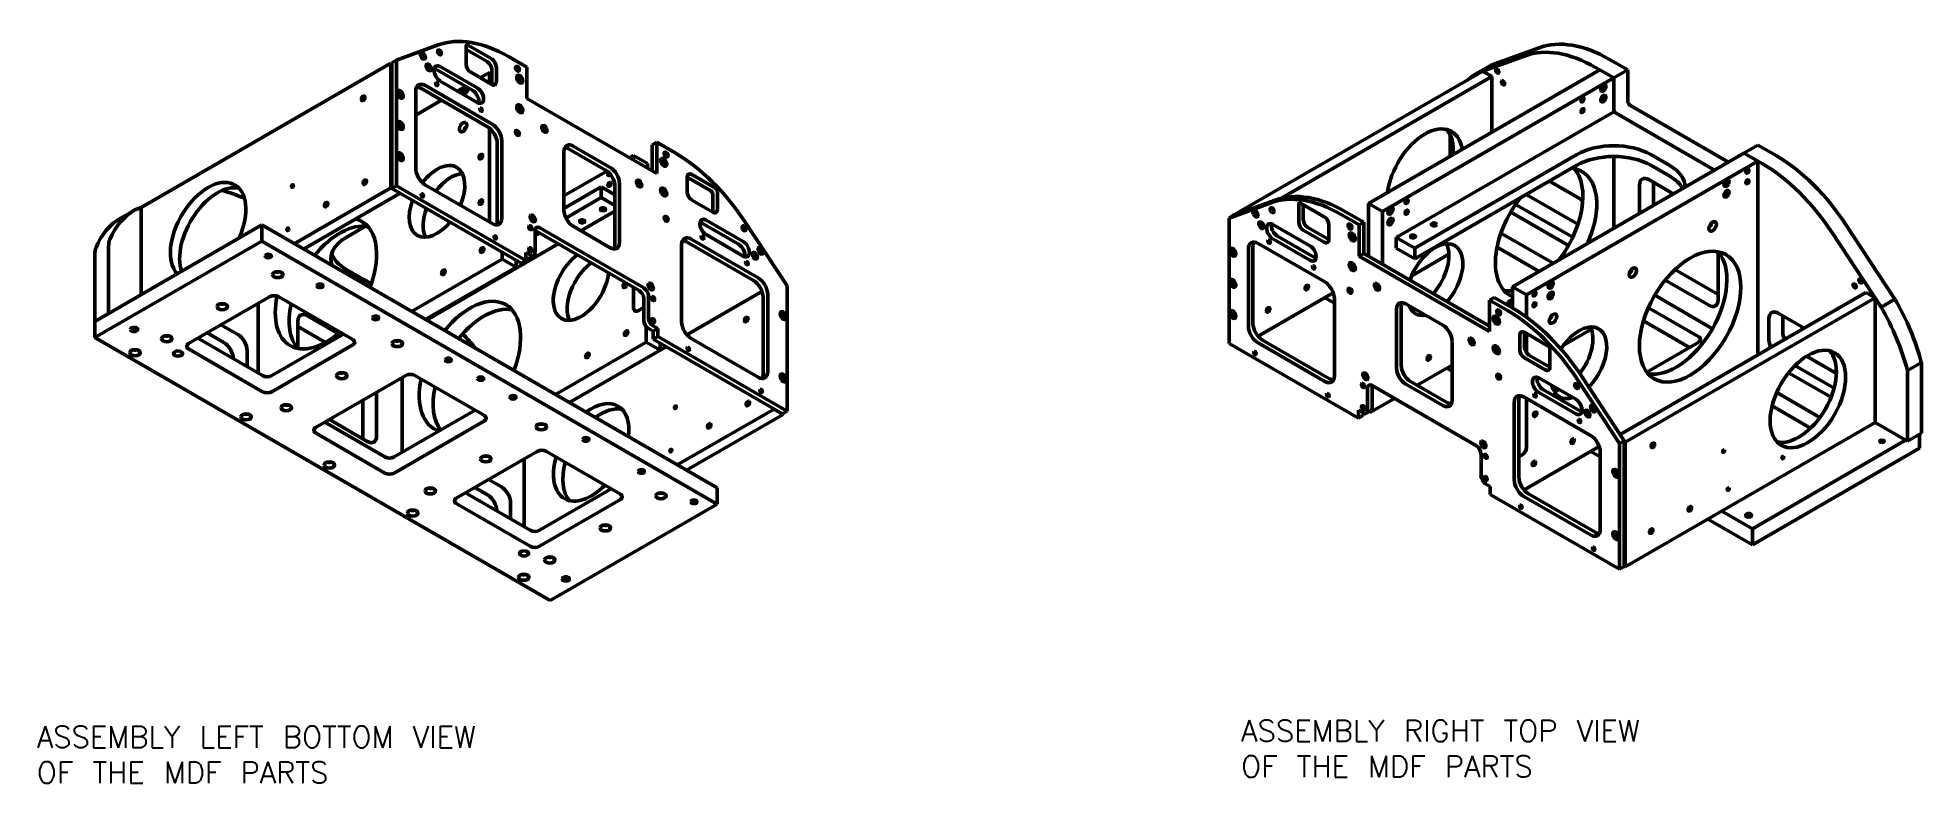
# Model space of a CAD drawing. Header units: inches. Extents: x 315 to 1225, y 29 to 674.
# Drawn here: x 589.8 to 678, y 133.4 to 168.3 of the extents above; entities that cross this region are included whole.
import ezdxf

# ---------------------------------------------------------------- set-up
doc = ezdxf.new("R2010")
doc.units = ezdxf.units.IN
doc.header["$LTSCALE"] = 0.03937
doc.header["$MEASUREMENT"] = 0
doc.layers.add('Visible', color=7, linetype='Continuous', lineweight=50)
doc.styles.get("Standard").update_dxf_attribs({"font": 'txt.shx'})

msp = doc.modelspace()

# ---------------------------------------------------------------- texts
at = {"char_height": 1, "attachment_point": 1}
for s, insert in [('\\A1;ASSEMBLY LEFT BOTTOM VIEW\\POF THE MDF PARTS', (589.78, 136.077)), ('\\A1;ASSEMBLY RIGHT TOP VIEW\\POF THE MDF PARTS', (646.134, 136.369))]:
    msp.add_mtext_dynamic_manual_height_columns(s, width=25.90406, gutter_width=0, heights=[3.835], dxfattribs=dict(at, insert=insert))

# ---------------------------------------------------------------- linework, layer by layer
at = {"layer": 'Visible', "extrusion": (-1e-16, 0.816497, -0.57735)}
for p, q in [((606.611, 167.236), (608.565, 167.949)), ((609.871, 167.043), (609.871, 167.885)), ((609.871, 167.735), (610.853, 167.169)), ((609.958, 167.935), (611.069, 167.294)), ((594.66, 160.344), (606.354, 167.095)), ((606.354, 161.264), (606.354, 167.095)), ((606.354, 167.095), (606.395, 167.072)), ((606.611, 167.236), (606.395, 167.111)), ((606.395, 161.241), (606.395, 167.111)), ((606.611, 161.366), (606.611, 167.236)), ((608.447, 166.812), (610.179, 165.812)), ((608.663, 166.937), (610.396, 165.937)), ((611.069, 166.101), (610.088, 166.668)), ((610.536, 166.409), (610.973, 166.661)), ((610.973, 166.661), (610.973, 166.156)), ((611.069, 166.606), (610.973, 166.661)), ((611.069, 166.794), (611.069, 166.101)), ((611.286, 166.919), (611.286, 166.226)), ((611.852, 167.404), (612.706, 166.912)), ((612.706, 166.912), (612.706, 165.449)), ((607.516, 162.179), (607.516, 165.785)), ((607.751, 165.921), (610.874, 164.118)), ((607.968, 166.046), (611.091, 164.243)), ((610.396, 165.257), (608.663, 166.257)), ((609.468, 165.793), (609.841, 166.008)), ((607.516, 164.665), (608.721, 165.361)), ((612.706, 165.449), (618.794, 161.933)), ((610.973, 164.048), (610.973, 159.66)), ((611.327, 163.334), (611.327, 159.728)), ((611.543, 163.459), (611.543, 159.853)), ((614.667, 163.091), (616.4, 162.091)), ((614.884, 163.216), (616.616, 162.216)), ((618.794, 163.396), (618.578, 163.271)), ((618.578, 163.271), (618.578, 162.059)), ((618.794, 163.396), (619.648, 162.903)), ((618.794, 161.933), (618.794, 163.396)), ((614.451, 160.215), (614.451, 162.966)), ((617.527, 162.665), (617.711, 162.771)), ((617.711, 162.559), (617.711, 162.771)), ((617.711, 162.771), (618.361, 162.396)), ((618.361, 162.396), (618.361, 162.184)), ((606.395, 161.241), (606.611, 161.366)), ((612.664, 157.871), (606.611, 161.366)), ((611.091, 159.592), (607.968, 161.395)), ((614.451, 160.889), (616.462, 162.05)), ((616.196, 161.308), (614.451, 160.301)), ((616.833, 160.941), (616.196, 161.308)), ((616.196, 160.808), (616.196, 161.308)), ((616.833, 161.341), (616.833, 158.59)), ((617.049, 161.466), (617.049, 158.715)), ((620.214, 161.071), (620.214, 161.764)), ((620.214, 161.764), (621.325, 161.122)), ((620.431, 161.889), (621.542, 161.247)), ((601.828, 158.651), (606.354, 161.264)), ((602.261, 158.401), (606.787, 161.014)), ((606.787, 161.014), (606.354, 161.264)), ((612.448, 157.746), (606.395, 161.241)), ((614.543, 159.854), (616.196, 160.808)), ((616.196, 160.808), (616.833, 160.44)), ((621.412, 160.13), (620.431, 160.696)), ((621.412, 160.972), (621.412, 160.13)), ((621.629, 161.097), (621.629, 160.255)), ((593.696, 159.848), (594.346, 160.223)), ((594.411, 160.253), (594.66, 160.344)), ((594.66, 156.266), (594.66, 160.344)), ((615.243, 159.258), (616.833, 160.176)), ((620.888, 159.63), (622.62, 158.629)), ((621.104, 159.755), (622.837, 158.754)), ((622.935, 159.653), (624.888, 156.683)), ((600.31, 159.528), (592.492, 155.014)), ((600.31, 158.778), (592.492, 154.264)), ((621.618, 147.225), (600.31, 159.528)), ((600.31, 158.778), (600.31, 159.528)), ((621.618, 146.475), (600.31, 158.778)), ((605.16, 159.467), (604.26, 158.947)), ((613.097, 159.271), (613.097, 158.241)), ((613.097, 159.271), (617.97, 156.458)), ((613.097, 159.019), (613.315, 159.145)), ((618.186, 156.583), (613.314, 159.396)), ((616.616, 158.465), (614.884, 159.465)), ((620.192, 158.738), (623.315, 156.935)), ((620.409, 158.863), (623.532, 157.06)), ((622.837, 158.074), (621.104, 159.075)), ((592.492, 155.014), (592.492, 158.147)), ((593.142, 155.389), (593.142, 158.522)), ((607.314, 155.484), (611.558, 157.935)), ((608.01, 155.082), (614.182, 158.645)), ((611.558, 157.935), (611.558, 158.26)), ((612.208, 157.56), (611.558, 157.935)), ((612.208, 157.885), (612.208, 157.56)), ((612.664, 157.871), (612.448, 157.746)), ((612.664, 158.241), (612.664, 157.871)), ((612.881, 158.116), (612.664, 158.241)), ((612.817, 157.976), (613.034, 158.101)), ((619.956, 154.996), (619.956, 158.602)), ((605.151, 156.932), (604.26, 157.447)), ((607.963, 155.109), (612.208, 157.56)), ((596.883, 153.98), (600.673, 156.168)), ((601.106, 156.168), (604.571, 154.167)), ((617.711, 155.642), (617.711, 156.607)), ((618.186, 156.083), (618.186, 155.053)), ((618.403, 155.178), (618.403, 156.208)), ((620.201, 154.391), (623.717, 156.421)), ((623.768, 156.152), (623.768, 152.545)), ((623.984, 156.277), (623.984, 152.67)), ((624.888, 150.813), (624.888, 156.683)), ((592.492, 155.014), (593.142, 155.389)), ((600.146, 152.596), (600.146, 155.863)), ((602.432, 155.277), (603.869, 154.447)), ((618.186, 155.666), (617.928, 155.517)), ((592.492, 154.264), (592.492, 155.014)), ((592.492, 154.264), (613.801, 141.962)), ((597.749, 154.48), (598.54, 154.023)), ((598.399, 154.855), (599.189, 154.398)), ((604.138, 154.417), (600.781, 152.479)), ((601.999, 153.75), (601.999, 155.027)), ((601.999, 154.777), (603.286, 154.034)), ((618.296, 154.772), (618.296, 154.044)), ((618.619, 154.553), (618.403, 154.678)), ((618.836, 154.678), (618.619, 154.803)), ((618.836, 154.678), (618.619, 154.553)), ((618.619, 154.553), (618.619, 154.183)), ((618.619, 154.183), (618.836, 154.308)), ((618.836, 154.308), (618.836, 154.678)), ((624.888, 150.813), (618.836, 154.308)), ((600.348, 151.729), (596.883, 153.73)), ((597.316, 154.23), (600.348, 152.479)), ((599.622, 153.648), (599.622, 152.898)), ((604.571, 153.917), (600.781, 151.729)), ((614.052, 151.594), (618.296, 154.044)), ((614.701, 151.219), (618.946, 153.669)), ((614.704, 151.217), (619.23, 153.83)), ((618.296, 154.044), (618.946, 153.669)), ((624.672, 150.688), (618.619, 154.183)), ((618.946, 153.669), (618.946, 153.994)), ((623.532, 152.409), (620.409, 154.212)), ((602.822, 150.051), (607.045, 152.489)), ((605.68, 151.701), (605.68, 149.651)), ((606.884, 152.396), (606.884, 148.895)), ((607.478, 152.489), (610.726, 150.613)), ((605.031, 151.326), (605.031, 149.526)), ((610.293, 150.863), (606.503, 148.675)), ((619.754, 148.302), (624.28, 150.915)), ((624.713, 150.665), (624.28, 150.915)), ((624.672, 150.688), (624.888, 150.813)), ((606.07, 148.675), (603.255, 150.301)), ((605.247, 149.401), (603.471, 150.426)), ((610.726, 150.363), (606.503, 147.925)), ((620.187, 148.052), (624.713, 150.665)), ((624.713, 150.712), (624.713, 150.665)), ((606.07, 147.925), (602.822, 149.801)), ((609.41, 146.747), (613.2, 148.935)), ((612.586, 145.414), (612.586, 148.581)), ((613.633, 148.935), (617.098, 146.935)), ((610.276, 147.247), (610.872, 146.903)), ((610.926, 147.622), (611.522, 147.278)), ((621.618, 146.475), (621.618, 147.225)), ((612.875, 144.497), (609.41, 146.497)), ((609.843, 146.997), (612.875, 145.247)), ((611.955, 146.528), (611.955, 145.778)), ((613.308, 145.247), (616.665, 147.185)), ((617.098, 146.685), (613.308, 144.497)), ((613.801, 141.962), (621.618, 146.475))]:
    msp.add_line(p, q, dxfattribs=at)
at = {"layer": 'Visible', "extrusion": (1e-16, 0.816497, 0.57735)}
for p, q in [((657.841, 167), (660.085, 167.82)), ((657.441, 166.716), (645.747, 159.964)), ((662.926, 166.782), (652.099, 160.531)), ((657.776, 166.97), (657.127, 166.594)), ((657.191, 166.625), (659.436, 167.445)), ((657.441, 166.716), (657.874, 166.466)), ((662.722, 166.9), (663.576, 166.407)), ((662.926, 166.782), (663.576, 166.407)), ((663.372, 167.275), (664.226, 166.782)), ((664.226, 166.782), (663.576, 166.407)), ((664.226, 166.782), (664.226, 165.319)), ((657.874, 166.466), (648.023, 160.778)), ((663.576, 166.407), (652.748, 160.155)), ((657.874, 166.466), (657.874, 163.865)), ((663.576, 166.407), (663.576, 164.819)), ((663.576, 166.407), (663.576, 164.944)), ((664.334, 165.132), (668.939, 162.473)), ((663.576, 164.819), (653.398, 158.943)), ((663.576, 164.819), (668.29, 162.098)), ((663.684, 164.756), (668.29, 162.098)), ((655.923, 162.738), (655.923, 163.733)), ((670.314, 163.267), (669.665, 162.892)), ((670.314, 163.267), (671.168, 162.774)), ((661.844, 162.819), (654.264, 158.443)), ((654.264, 157.943), (661.844, 162.318)), ((669.665, 162.892), (658.837, 156.64)), ((670.314, 162.516), (659.487, 156.265)), ((663.576, 162.733), (663.576, 159.376)), ((666.2, 162.304), (665.308, 162.819)), ((665.308, 162.318), (666.2, 161.804)), ((669.665, 162.892), (670.518, 162.399)), ((670.314, 162.516), (669.665, 162.892)), ((670.314, 153.452), (670.314, 162.516)), ((660.566, 161.581), (661.97, 160.77)), ((664.78, 160.071), (664.78, 161.398)), ((665.213, 161.649), (666.362, 160.985)), ((665.429, 160.446), (665.429, 161.524)), ((645.572, 159.854), (647.525, 160.568)), ((645.788, 159.979), (647.742, 160.693)), ((648.831, 159.661), (648.831, 160.504)), ((648.918, 160.554), (650.029, 159.913)), ((649.048, 159.786), (649.048, 160.479)), ((652.099, 160.531), (652.099, 158.068)), ((652.748, 160.155), (652.099, 160.531)), ((661.655, 158.952), (658.984, 160.493)), ((661.9, 159.56), (659.588, 160.895)), ((645.572, 159.854), (645.788, 159.979)), ((645.572, 153.984), (645.572, 159.854)), ((645.747, 159.956), (645.747, 159.964)), ((645.747, 159.964), (645.754, 159.96)), ((647.623, 159.556), (649.356, 158.556)), ((650.812, 160.023), (651.666, 159.53)), ((651.029, 160.148), (651.882, 159.655)), ((651.666, 159.53), (651.882, 159.655)), ((651.882, 158.193), (651.882, 159.655)), ((652.748, 157.692), (652.748, 160.155)), ((661.455, 158.567), (658.751, 160.128)), ((646.928, 158.665), (650.051, 156.862)), ((649.356, 157.876), (647.623, 158.876)), ((649.572, 158.001), (647.84, 159.001)), ((650.029, 158.72), (649.048, 159.286)), ((650.246, 158.845), (649.264, 159.411)), ((650.246, 159.537), (650.246, 158.845)), ((651.666, 159.53), (651.666, 158.068)), ((653.398, 158.443), (653.398, 158.943)), ((654.264, 158.443), (653.398, 158.943)), ((658.293, 159.142), (660.732, 157.734)), ((673.805, 159.148), (676.084, 155.685)), ((674.455, 159.524), (676.733, 156.06)), ((646.476, 154.798), (646.476, 158.404)), ((646.692, 154.923), (646.692, 158.529)), ((651.666, 158.068), (651.882, 158.193)), ((651.666, 158.068), (657.754, 154.552)), ((657.754, 154.802), (651.882, 158.193)), ((653.398, 158.443), (654.264, 157.943)), ((655.86, 158.155), (654.119, 157.15)), ((654.264, 157.943), (654.264, 158.443)), ((660.082, 157.359), (658.115, 158.495)), ((668.461, 158.275), (668.461, 156.022)), ((668.028, 155.772), (665.985, 156.952)), ((668.461, 156.272), (666.438, 157.44)), ((650.452, 156.35), (646.935, 154.319)), ((650.503, 155.863), (650.056, 156.121)), ((650.503, 156.078), (650.503, 152.472)), ((657.754, 156.015), (657.971, 156.14)), ((657.971, 156.14), (658.824, 155.647)), ((658.62, 155.928), (658.837, 156.053)), ((658.837, 155.64), (658.837, 156.64)), ((658.837, 156.64), (659.487, 156.265)), ((659.487, 156.265), (659.487, 155.216)), ((675.367, 156.366), (663.868, 149.727)), ((675.8, 156.116), (664.106, 149.365)), ((668.193, 154.677), (665.49, 156.238)), ((675.367, 156.366), (675.8, 156.116)), ((675.8, 156.116), (675.8, 150.285)), ((676.733, 156.06), (676.084, 155.685)), ((653.411, 152.834), (653.411, 155.585)), ((653.627, 152.959), (653.627, 155.71)), ((653.844, 155.835), (655.576, 154.835)), ((657.754, 156.015), (658.608, 155.522)), ((657.754, 154.552), (657.754, 156.015)), ((658.837, 155.803), (658.62, 155.928)), ((658.62, 155.765), (658.62, 155.928)), ((667.552, 154.297), (665.193, 155.659)), ((670.837, 154.15), (670.837, 155.15)), ((671.271, 155.4), (672.482, 154.701)), ((671.487, 154.525), (671.487, 155.275)), ((659.174, 153.69), (659.174, 154.383)), ((659.391, 154.508), (660.502, 153.866)), ((659.391, 153.815), (659.391, 154.508)), ((659.487, 154.452), (659.487, 153.552)), ((662.53, 154.648), (661.212, 153.888)), ((667.118, 153.797), (664.963, 155.041)), ((651.624, 150.49), (645.572, 153.984)), ((650.051, 152.211), (646.928, 154.014)), ((650.268, 152.336), (647.145, 154.139)), ((656.009, 154.084), (656.009, 151.334)), ((660.589, 152.873), (659.607, 153.44)), ((660.589, 153.716), (660.589, 152.873)), ((670.314, 153.452), (663.866, 149.729)), ((665.122, 152.644), (667.552, 154.047)), ((670.317, 153.451), (670.314, 153.452)), ((673.993, 152.579), (672.592, 153.387)), ((652.025, 152.519), (651.982, 152.544)), ((656.009, 152.974), (654.373, 152.029)), ((656.009, 152.684), (655.759, 152.829)), ((660.372, 152.748), (659.391, 153.315)), ((673.745, 151.471), (671.756, 152.619)), ((673.885, 151.891), (672.05, 152.95)), ((677.968, 153.097), (677.318, 152.722)), ((677.318, 152.722), (677.318, 149.408)), ((677.968, 153.097), (677.968, 149.784)), ((652.057, 151.89), (652.057, 150.86)), ((657.146, 149.202), (652.274, 152.015)), ((652.274, 150.985), (652.274, 152.015)), ((655.576, 151.084), (653.844, 152.084)), ((655.793, 151.209), (654.06, 152.209)), ((660.064, 152.373), (661.797, 151.373)), ((661.797, 150.693), (660.064, 151.693)), ((662.013, 150.818), (660.281, 151.818)), ((661.895, 152.272), (663.848, 149.302)), ((662.111, 152.397), (664.065, 149.427)), ((671.199, 151.691), (673.22, 150.524)), ((651.624, 150.86), (651.624, 150.49)), ((651.841, 150.735), (651.624, 150.86)), ((651.841, 150.615), (651.841, 150.735)), ((652.21, 150.845), (651.994, 150.72)), ((652.164, 150.754), (652.108, 150.786)), ((653.312, 151.416), (652.164, 150.754)), ((652.164, 150.818), (652.164, 150.754)), ((658.917, 147.615), (658.917, 151.221)), ((659.133, 147.74), (659.133, 151.346)), ((659.369, 151.482), (662.492, 149.679)), ((659.487, 151.414), (659.487, 149.136)), ((672.786, 150.025), (670.984, 151.065)), ((651.624, 150.49), (651.841, 150.615)), ((675.8, 150.285), (664.106, 143.534)), ((677.318, 149.408), (675.8, 150.285)), ((662.893, 149.167), (659.376, 147.137)), ((663.848, 149.302), (664.065, 149.427)), ((663.848, 143.432), (663.848, 149.302)), ((664.065, 143.557), (664.065, 149.427)), ((664.065, 149.388), (664.106, 149.365)), ((664.106, 149.365), (664.106, 143.534)), ((677.231, 149.458), (670.063, 145.32)), ((677.881, 149.083), (670.063, 144.57)), ((677.968, 149.784), (677.318, 149.408)), ((677.881, 149.083), (677.881, 149.734)), ((657.363, 147.797), (657.363, 148.827)), ((659.27, 148.761), (659.133, 148.682)), ((662.944, 148.68), (662.497, 148.939)), ((662.944, 148.895), (662.944, 145.289)), ((657.796, 147.297), (657.579, 147.422)), ((657.796, 146.927), (657.796, 147.297)), ((663.848, 143.432), (657.796, 146.927)), ((662.492, 145.028), (659.369, 146.831)), ((662.709, 145.153), (659.585, 146.956)), ((670.063, 144.57), (667.982, 145.771)), ((670.063, 145.32), (668.632, 146.147)), ((670.063, 144.57), (670.063, 145.32)), ((664.065, 143.557), (663.848, 143.432)), ((664.106, 143.534), (664.065, 143.557))]:
    msp.add_line(p, q, dxfattribs=at)
at = {"layer": 'Visible'}
for centre, major_axis, start_param, end_param in [((607.846, 167.445), (-0.085, 0.148), 1.570796326794769, 7.853981633974355), ((607.807, 167.422), (-0.0519, 0.0899), 2.320938, 7.10384), ((608.625, 167.601), (-0.064, 0.111), 1.570796326793991, 7.853981633973576), ((608.12, 166.899), (-0.085, 0.148), 1.570796326795594, 7.853981633975179), ((608.081, 166.876), (-0.0519, 0.0899), 2.320938, 7.10384), ((612.272, 166.837), (-0.064, 0.111), 1.570796326794813, 7.853981633974398), ((606.787, 165.638), (-0.102, 0.176), 1.570796326794634, 7.853981633974221), ((606.737, 165.609), (-0.059, 0.103), 2.338371, 7.086407), ((609.836, 165.818), (0.085, 0.148), 0.220644, 6.062541), ((609.891, 165.786), (0.0519, 0.0899), -0.291859, 3.433451), ((612.381, 166.349), (-0.102, 0.176), 1.570796326794728, 7.853981633974314), ((612.33, 166.32), (-0.059, 0.103), 2.338371, 7.086407), ((663.034, 165.969), (0.0519, 0.0899), 2.849734, 6.575044), ((612.381, 164.963), (-0.102, 0.176), 1.57079632679415, 7.853981633973736), ((612.33, 164.933), (-0.059, 0.103), 2.338371, 7.086407), ((663.034, 165.469), (0.0519, 0.0899), 2.849734, 6.575044), ((606.787, 164.18), (-0.102, 0.176), 1.570796326795051, 7.853981633974638), ((606.737, 164.151), (-0.059, 0.103), 2.338371, 7.086407), ((609.847, 164.036), (0.0383, 0.0663), 0.07077, 3.070823), ((612.272, 163.833), (-0.064, 0.111), 1.570796326794091, 7.853981633973677), ((606.787, 162.722), (-0.102, 0.176), 1.570796326795575, 7.853981633975161), ((606.737, 162.693), (-0.059, 0.103), 2.338371, 7.086407), ((608.51, 160.631), (0.919, 1.591), -1.356437, 1.343019), ((619.119, 162.459), (-0.102, 0.176), 1.570796326794958, 7.853981633974544), ((619.069, 162.43), (-0.059, 0.103), 2.338371, 7.086407), ((619.228, 162.821), (-0.064, 0.111), 1.570796326795429, 7.853981633975015), ((663.576, 161.318), (-2.45, 0), 3.926991, 5.497787), ((597.8, 159.241), (1.249, 2.164), -1.391712, 2.962509), ((598.233, 158.991), (1.249, 2.164), 0.174194, 2.68693), ((609.16, 160.256), (0.919, 1.591), 0.361367, 1.356437), ((616.575, 161.927), (0.0519, 0.0899), 1.271141, 4.638748), ((664.467, 160.804), (2.45, 0), 0.311622, 0.785398), ((608.51, 160.631), (0.919, 1.591), 1.863086, 4.420099), ((619.119, 161.072), (-0.102, 0.176), 1.570796326794665, 7.85398163397425), ((619.069, 161.043), (-0.059, 0.103), 2.338371, 7.086407), ((603.962, 156.412), (1.677, 2.904), 0.194961, 1.307859), ((603.313, 156.788), (1.677, 2.904), -1.307859, 0.160703), ((609.16, 160.256), (0.919, 1.591), 1.863086, 2.780226), ((619.228, 159.818), (-0.064, 0.111), 1.570796326795274, 7.85398163397486), ((646.806, 160.064), (-0.085, 0.148), 1.570796326795075, 7.853981633974662), ((646.846, 160.087), (-0.0519, 0.0899), -0.820654, 3.962247), ((647.08, 159.518), (-0.085, 0.148), 1.570796326794324, 7.85398163397391), ((647.12, 159.541), (-0.0519, 0.0899), -0.820654, 3.962247), ((647.585, 160.219), (-0.064, 0.111), 1.57079632679516, 7.853981633974747), ((651.232, 159.456), (-0.064, 0.111), 1.570796326792064, 7.853981633971651), ((653.073, 160.218), (0.0519, 0.0899), 2.849734, 6.575044), ((653.073, 159.718), (0.0519, 0.0899), 2.849734, 6.575044), ((622.874, 159.374), (-0.064, 0.111), 1.57079632679432, 7.853981633973906), ((651.341, 158.968), (-0.102, 0.176), 1.570796326796644, 7.85398163397623), ((651.391, 158.997), (-0.059, 0.103), -0.803222, 3.944814), ((600.613, 158.077), (0.144, 0), 3.141593, 9.424778), ((605.993, 158.447), (2.45, 0), 3.319303, 3.926991), ((615.248, 156.741), (0.919, 1.591), 0.917858, 5.365327), ((623.379, 158.089), (-0.085, 0.148), 1.570796326795202, 7.853981633974789), ((623.34, 158.066), (-0.0519, 0.0899), 2.320938, 7.10384), ((623.653, 158.319), (-0.085, 0.148), 1.57079632679589, 7.853981633975477), ((623.614, 158.296), (-0.0519, 0.0899), 2.320938, 7.10384), ((645.747, 158.257), (-0.102, 0.176), 1.570796326795875, 7.85398163397546), ((645.797, 158.286), (-0.059, 0.103), -0.803222, 3.944814), ((651.341, 157.581), (-0.102, 0.176), 1.570796326794178, 7.853981633973764), ((601.059, 157.207), (0.245, 0), 3.141593, 9.424778), ((601.059, 157.365), (0.0766, 0), 3.663724, 5.761054), ((606.884, 157.933), (-2.45, 0), 0.785398, 0.938105), ((615.898, 156.365), (0.919, 1.591), 0.917858, 2.780226), ((645.747, 156.799), (-0.102, 0.176), 1.570796326794936, 7.853981633974522), ((645.797, 156.828), (-0.059, 0.103), -0.803222, 3.944814), ((651.391, 157.61), (-0.059, 0.103), -0.803222, 3.944814), ((600.889, 156.043), (-0.306, 0), 3.926991, 5.497787), ((603.313, 156.788), (1.677, 2.904), 2.085601, 4.201259), ((603.033, 156.68), (0.144, 0), 3.141593, 9.424778), ((610.051, 152.897), (1.677, 2.904), -1.307859, 1.307859), ((651.232, 156.452), (-0.064, 0.111), 1.570796326796469, 7.853981633976056), ((598.46, 155.707), (0.245, 0), 3.141593, 9.424778), ((598.46, 155.865), (-0.0766, 0), 0.522131, 2.619462), ((603.962, 156.412), (1.677, 2.904), 2.081926, 2.946632), ((610.701, 152.522), (1.677, 2.904), 0.194961, 1.307859), ((617.928, 155.767), (0.153, 0.265), 2.356194, 3.926991), ((624.713, 155.288), (-0.102, 0.176), 1.570796326794335, 7.853981633973922), ((624.663, 155.259), (-0.059, 0.103), 2.338371, 7.086407), ((645.747, 155.341), (-0.102, 0.176), 1.570796326794268, 7.853981633973852), ((645.797, 155.37), (-0.059, 0.103), -0.803222, 3.944814), ((658.079, 155.077), (-0.102, 0.176), 1.570796326794951, 7.853981633974537), ((658.129, 155.106), (-0.059, 0.103), -0.803222, 3.944814), ((658.188, 155.44), (-0.064, 0.111), 1.570796326793086, 7.853981633972672), ((594.333, 154.639), (0.171, 0), 3.141593, 9.424778), ((594.333, 154.702), (-0.104, 0), -0.291859, 3.433451), ((595.862, 154.207), (0.245, 0), 3.141593, 9.424778), ((595.862, 154.365), (0.0766, 0), 3.663724, 5.761054), ((594.376, 153.552), (0.245, 0), 3.141593, 9.424778), ((594.376, 153.71), (-0.0766, 0), 0.522131, 2.619462), ((597.1, 153.855), (0.306, 0), 2.356194, 3.926991), ((604.354, 154.042), (0.306, 0), -0.785398, 0.785398), ((606.653, 153.978), (0.245, 0), 3.141593, 9.424778), ((606.653, 154.136), (0.0766, 0), 3.663724, 5.761054), ((658.079, 153.691), (-0.102, 0.176), 1.570796326793115, 7.853981633972701), ((658.129, 153.72), (-0.059, 0.103), -0.803222, 3.944814), ((604.054, 152.477), (0.245, 0), 3.141593, 9.424778), ((604.054, 152.635), (-0.0766, 0), 0.522131, 2.619462), ((607.261, 152.364), (0.306, 0), 0.785398, 2.356194), ((609.037, 153.214), (0.144, 0), 3.141593, 9.424778), ((624.713, 152.372), (-0.102, 0.176), 1.570796326794335, 7.853981633973922), ((658.188, 152.436), (-0.064, 0.111), 1.570796326793966, 7.853981633973552), ((600.564, 151.854), (0.306, 0), 3.926991, 5.497787), ((610.051, 152.897), (1.677, 2.904), 2.081926, 3.27321), ((610.701, 152.522), (1.677, 2.904), 2.081926, 2.902832), ((610.553, 152.339), (0.144, 0), 3.141593, 9.424778), ((624.663, 152.343), (-0.059, 0.103), 2.338371, 7.086407), ((661.835, 151.993), (-0.064, 0.111), 1.570796326795274, 7.853981633974861), ((601.456, 150.977), (0.245, 0), 3.141593, 9.424778), ((601.456, 151.135), (-0.0766, 0), 0.522131, 2.619462), ((615.726, 148.892), (1.249, 2.164), -0.92552, 0.92552), ((616.159, 148.642), (1.249, 2.164), 0.174194, 0.92552), ((662.34, 150.708), (-0.085, 0.148), 1.570796326794743, 7.85398163397433), ((662.379, 150.731), (-0.0519, 0.0899), -0.820654, 3.962247), ((662.613, 150.937), (-0.085, 0.148), 1.570796326794629, 7.853981633974216), ((662.653, 150.96), (-0.0519, 0.0899), -0.820654, 3.962247), ((599.574, 150.551), (0.245, 0), 3.141593, 9.424778), ((599.574, 150.709), (-0.0766, 0), 0.522131, 2.619462), ((603.038, 149.926), (-0.306, 0), -0.785398, 0.785398), ((610.509, 150.488), (0.306, 0), -0.785398, 0.785398), ((613.391, 150.087), (0.245, 0), 3.141593, 9.424778), ((613.391, 150.245), (-0.0766, 0), 0.522131, 2.619462), ((613.416, 148.81), (0.306, 0), 0.785398, 2.356194), ((659.27, 149.011), (0.153, 0.265), 3.926991, 5.497787), ((603.471, 148.3), (0.245, 0), 3.141593, 9.424778), ((603.471, 148.459), (-0.0766, 0), 0.522131, 2.619462), ((606.287, 148.801), (0.306, 0), 3.926991, 5.497787), ((610.793, 148.587), (0.245, 0), 3.141593, 9.424778), ((610.793, 148.745), (0.0766, 0), 3.663724, 5.761054), ((615.726, 148.892), (1.249, 2.164), 1.98647, 4.296716), ((616.159, 148.642), (1.249, 2.164), 1.98647, 2.967398), ((663.673, 147.907), (-0.102, 0.176), 1.57079632679497, 7.853981633974557), ((606.287, 148.05), (0.306, 0), 3.926991, 5.497787), ((608.194, 147.087), (0.245, 0), 3.141593, 9.424778), ((608.194, 147.245), (-0.0766, 0), 0.522131, 2.619462), ((663.723, 147.936), (-0.059, 0.103), -0.803222, 3.944814), ((609.627, 146.622), (-0.306, 0), -0.785398, 0.785398), ((616.881, 146.81), (0.306, 0), -0.785398, 0.785398), ((618.985, 146.858), (0.245, 0), 3.141593, 9.424778), ((618.985, 147.016), (-0.0766, 0), 0.522131, 2.619462), ((607.369, 146.05), (0.245, 0), 3.141593, 9.424778), ((607.369, 146.208), (-0.0766, 0), 0.522131, 2.619462), ((616.387, 145.357), (0.245, 0), 3.141593, 9.424778), ((616.387, 145.516), (-0.0766, 0), 0.522131, 2.619462), ((669.884, 145.949), (-0.144, 0), 3.141593, 9.424778), ((663.673, 144.991), (-0.102, 0.176), 1.570796326794215, 7.853981633973801), ((663.723, 145.02), (-0.059, 0.103), -0.803222, 3.944814), ((613.092, 144.622), (0.306, 0), 3.926991, 5.497787), ((613.788, 143.857), (0.245, 0), 3.141593, 9.424778), ((613.788, 144.015), (0.0766, 0), 3.663724, 5.761054), ((612.567, 143.049), (0.245, 0), 3.141593, 9.424778), ((612.567, 143.208), (0.0766, 0), 3.663724, 5.761054), ((614.537, 142.974), (0.171, 0), 3.141593, 9.424778), ((614.537, 143.037), (-0.104, 0), -0.291859, 3.433451)]:
    msp.add_ellipse(centre, major_axis=major_axis, ratio=0.57735, start_param=start_param, end_param=end_param, dxfattribs=at)
at = {"layer": 'Visible', "extrusion": (4e-16, 3e-16, -1)}
for centre, start_param, end_param in [((611.852, 161.403), 0.100712, 0.785398), ((619.648, 156.902), 0.785398, 1.470084)]:
    msp.add_ellipse(centre, major_axis=(-3.675, 6.365), ratio=0.57735, start_param=start_param, end_param=end_param, dxfattribs=at)
at = {"layer": 'Visible', "extrusion": (2e-16, 1e-16, -1)}
for centre, major_axis, start_param, end_param in [((609.958, 167.835), (-0.061, 0.106), -0.785398, 0.785398), ((613.318, 163.895), (-0.155, 0.269), 1.239324, 1.902268), ((621.325, 161.022), (-0.061, 0.106), 0.785398, 2.356194), ((621.542, 161.147), (-0.061, 0.106), 0.785398, 2.356194)]:
    msp.add_ellipse(centre, major_axis=major_axis, ratio=0.57735, start_param=start_param, end_param=end_param, dxfattribs=at)
at = {"layer": 'Visible', "extrusion": (-1e-16, -4e-16, -1)}
for centre, major_axis, start_param, end_param in [((662.722, 160.898), (-3.675, 6.365), 0.100712, 0.785398), ((663.372, 161.273), (-3.675, 6.365), 0.100712, 0.785398), ((670.518, 156.397), (-3.675, 6.365), 0.785398, 1.470084), ((671.168, 156.773), (-3.675, 6.365), 0.785398, 1.470084), ((659.759, 159.502), (1.677, 2.904), 0.194961, 1.802859), ((660.409, 159.127), (1.677, 2.904), 3.08091, 4.968196), ((668.203, 159.46), (0.122, 0.212), 1.570796326795716, 7.853981633975303), ((655.212, 156.969), (0.919, 1.591), 4.376727, 8.189643), ((664.467, 157.303), (0.122, 0.212), 1.570796326795168, 7.853981633974753), ((660.732, 155.146), (0.123, 0.212), 1.570796326794285, 7.853981633973871), ((672.66, 151.388), (1.249, 2.164), 1.570796326794924, 7.85398163397451), ((672.227, 151.638), (1.249, 2.164), 0.174194, 2.967398), ((659.369, 150.96), (-0.32, 0.554), -0.785398, 0.785398), ((659.585, 151.085), (-0.32, 0.554), -0.785398, -0.345285), ((667.138, 146.252), (0.059, 0.103), 1.570796326794654, 7.853981633974239), ((665.328, 145.207), (0.059, 0.103), 1.570796326796925, 7.853981633976511)]:
    msp.add_ellipse(centre, major_axis=major_axis, ratio=0.57735, start_param=start_param, end_param=end_param, dxfattribs=at)
at = {"layer": 'Visible', "extrusion": (3e-16, 1e-16, -1)}
for centre, major_axis, start_param, end_param in [((608.663, 166.597), (-0.208, 0.361), 3.926991, 7.068583), ((610.179, 165.472), (-0.208, 0.361), 0.785398, 2.594822), ((610.396, 165.597), (-0.208, 0.361), 0.785398, 3.926991), ((607.968, 161.918), (-0.32, 0.554), 3.926991, 5.497787), ((621.104, 159.415), (-0.208, 0.361), 3.926991, 7.068583), ((605.993, 157.947), (2.45, 0), 2.911006, 3.926991), ((622.837, 158.414), (-0.208, 0.361), 0.785398, 3.926991), ((622.62, 158.289), (-0.208, 0.361), 0.785398, 2.594822), ((620.409, 154.735), (-0.32, 0.554), 3.926991, 5.497787)]:
    msp.add_ellipse(centre, major_axis=major_axis, ratio=0.57735, start_param=start_param, end_param=end_param, dxfattribs=at)
at = {"layer": 'Visible', "extrusion": (3e-16, 2e-16, -1)}
for centre, major_axis, start_param, end_param in [((608.447, 166.472), (-0.208, 0.361), 0.546771, 0.785398), ((613.4, 163.942), (-0.086, 0.149), 0.896047, 2.245546), ((617.831, 161.384), (-0.086, 0.149), 0.896047, 2.245546), ((617.749, 161.337), (-0.155, 0.269), 1.239324, 1.902268), ((612.854, 159.756), (-0.086, 0.149), 0.896047, 2.245546), ((620.888, 159.29), (-0.208, 0.361), 0.546771, 0.785398), ((618.376, 156.568), (-0.086, 0.149), 0.896047, 2.245546), ((623.532, 152.932), (-0.32, 0.554), 2.356194, 3.926991), ((623.315, 152.807), (-0.32, 0.554), 2.356194, 2.796307)]:
    msp.add_ellipse(centre, major_axis=major_axis, ratio=0.57735, start_param=start_param, end_param=end_param, dxfattribs=at)
at = {"layer": 'Visible', "extrusion": (5e-16, 3e-16, -1)}
for centre, major_axis, start_param, end_param in [((610.088, 166.918), (-0.153, 0.265), 3.926991, 5.497787), ((610.853, 166.919), (-0.153, 0.265), 0.785398, 2.356194), ((611.069, 167.044), (-0.153, 0.265), 0.785398, 2.356194), ((611.069, 166.351), (-0.153, 0.265), 2.356194, 3.926991), ((620.431, 161.639), (-0.153, 0.265), -0.785398, 0.785398), ((620.431, 160.946), (-0.153, 0.265), 3.926991, 5.497787), ((612.772, 159.709), (-0.155, 0.269), 1.239324, 1.902268), ((621.412, 160.38), (-0.153, 0.265), 2.356194, 3.926991)]:
    msp.add_ellipse(centre, major_axis=major_axis, ratio=0.57735, start_param=start_param, end_param=end_param, dxfattribs=at)
at = {"layer": 'Visible', "extrusion": (-2e-16, -4e-16, -1)}
for centre, major_axis, start_param, end_param in [((657.739, 165.534), (-0.613, 1.061), -0.006358, 0.100684), ((658.389, 165.909), (-0.612, 1.061), 0, 0.100684), ((664.467, 161.304), (2.45, 0), -0.785398, -0.001211), ((665.213, 161.148), (-0.306, 0.53), -0.785398, 0.785398), ((659.588, 161.395), (-0.306, 0.53), 3.926991, 4.146713), ((661.97, 160.27), (-0.306, 0.53), 0.785398, 1.146406), ((646.928, 158.142), (-0.32, 0.554), -0.785398, 0.785398), ((647.145, 158.268), (-0.32, 0.554), -0.785398, -0.345285), ((668.028, 156.272), (-0.306, 0.53), 2.356194, 3.926991), ((671.271, 154.9), (-0.306, 0.53), -0.785398, 0.785398), ((646.928, 154.536), (-0.32, 0.554), 3.926991, 5.497787), ((647.145, 154.661), (-0.32, 0.554), 3.926991, 5.497787), ((671.92, 154.275), (-0.306, 0.53), -1.427614, -0.785398), ((671.271, 153.9), (-0.306, 0.53), -1.427614, -0.785398), ((652.083, 152.531), (-0.086, 0.149), 4.037639, 5.387139), ((665.405, 149.222), (0.059, 0.103), 1.570796326794983, 7.853981633974568)]:
    msp.add_ellipse(centre, major_axis=major_axis, ratio=0.57735, start_param=start_param, end_param=end_param, dxfattribs=at)
at = {"layer": 'Visible', "extrusion": (-4e-16, -2e-16, -1)}
for centre in [(658.123, 166.723), (658.397, 166.177), (675.118, 156.91), (674.844, 156.681)]:
    msp.add_ellipse(centre, major_axis=(-0.0519, 0.0899), ratio=0.57735, dxfattribs=at)
at = {"layer": 'Visible', "extrusion": (5e-16, 2e-16, -1)}
for centre, major_axis, start_param, end_param in [((607.968, 165.524), (-0.32, 0.554), -0.785398, 0.785398), ((607.751, 165.399), (-0.32, 0.554), 0.345285, 0.785398), ((599.942, 154.527), (-3.675, 6.365), 0.492836, 0.701439), ((610.618, 158.359), (0.059, 0.103), 1.570796326796068, 7.853981633975653), ((608.808, 157.315), (0.059, 0.103), 1.570796326795468, 7.853981633975053), ((623.315, 156.413), (-0.32, 0.554), 0.785398, 2.356194), ((623.532, 156.538), (-0.32, 0.554), 0.785398, 2.356194), ((607.738, 150.026), (-3.675, 6.365), 1.174802, 1.303522), ((617.356, 154.469), (0.059, 0.103), 1.570796326796196, 7.853981633975782), ((615.546, 153.424), (0.059, 0.103), 1.570796326796176, 7.853981633975761)]:
    msp.add_ellipse(centre, major_axis=major_axis, ratio=0.57735, start_param=start_param, end_param=end_param, dxfattribs=at)
at = {"layer": 'Visible', "extrusion": (4e-16, 2e-16, -1)}
for centre, major_axis in [((608.49, 166.123), (-0.0416, 0.0721)), ((610.569, 164.923), (-0.0417, 0.0721)), ((607.824, 160.916), (-0.0417, 0.0721)), ((611.235, 158.946), (-0.0417, 0.0721)), ((623.01, 157.74), (-0.0417, 0.0721)), ((620.265, 153.733), (-0.0417, 0.0721))]:
    msp.add_ellipse(centre, major_axis=major_axis, ratio=0.57735, dxfattribs=at)
at = {"layer": 'Visible', "extrusion": (-1e-16, -3e-16, -1)}
for centre, major_axis, start_param, end_param in [((660.821, 160.24), (-3.675, 6.365), -0.119128, -0.006358), ((654.301, 161.987), (1.249, 2.164), 0.174194, 0.876433), ((662.492, 149.157), (-0.32, 0.554), 0.785398, 2.356194)]:
    msp.add_ellipse(centre, major_axis=major_axis, ratio=0.57735, start_param=start_param, end_param=end_param, dxfattribs=at)
at = {"layer": 'Visible'}
for centre, major_axis in [((663.089, 165.938), (0.085, 0.148)), ((605.054, 165.453), (0.059, 0.103)), ((663.089, 165.438), (0.085, 0.148)), ((609.728, 164.105), (0.123, 0.212)), ((605.132, 161.527), (0.059, 0.103)), ((616.575, 161.427), (0.0519, 0.0899)), ((669.827, 162.048), (0.0519, 0.0899)), ((669.827, 161.548), (0.0519, 0.0899)), ((603.322, 160.482), (0.059, 0.103)), ((653.127, 160.187), (0.085, 0.148)), ((653.127, 159.687), (0.085, 0.148)), ((655.158, 159.552), (0.119, 0)), ((654.183, 158.99), (0.119, 0)), ((659.866, 156.296), (0.0519, 0.0899)), ((605.632, 155.18), (-0.144, 0)), ((622.981, 155.103), (0.059, 0.103)), ((659.866, 155.796), (0.0519, 0.0899)), ((654.914, 153.309), (0.059, 0.103)), ((612.069, 151.464), (-0.144, 0)), ((623.058, 151.177), (0.059, 0.103)), ((659.898, 150.676), (0.059, 0.103)), ((621.248, 150.132), (0.059, 0.103)), ((615.474, 149.498), (-0.144, 0)), ((661.652, 149.419), (0.059, 0.103)), ((668.718, 148.947), (0.0326, 0.0565)), ((659.842, 148.374), (0.059, 0.103)), ((671.49, 148.647), (0.0326, 0.0565)), ((618.072, 147.997), (-0.144, 0)), ((668.934, 147.171), (0.0326, 0.0565)), ((620.529, 146.579), (-0.144, 0))]:
    msp.add_ellipse(centre, major_axis=major_axis, ratio=0.57735, dxfattribs=at)
at = {"layer": 'Visible', "extrusion": (-1e-16, -5e-16, -1)}
for centre, major_axis, start_param, end_param in [((662.114, 165.375), (0.0519, 0.0899), 1.570796326795256, 7.853981633974843), ((662.114, 164.875), (0.0519, 0.0899), 1.570796326795695, 7.853981633975281), ((668.798, 161.516), (0.0519, 0.0899), -0.291859, 3.433451), ((648.918, 160.454), (-0.061, 0.106), -0.785398, 0.785398), ((653.885, 160.624), (0.0519, 0.0899), 1.570796326791968, 7.853981633971555), ((668.798, 161.016), (0.0519, 0.0899), -0.291859, 3.433451), ((653.885, 160.124), (0.0519, 0.0899), 1.570796326791652, 7.853981633971239), ((666.498, 155.612), (1.677, 2.904), 0.194961, 2.946632), ((659.759, 159.502), (1.677, 2.904), 2.755686, 2.946632), ((660.569, 156.766), (0.0519, 0.0899), -0.291859, 3.433451), ((660.569, 156.265), (0.0519, 0.0899), -0.291859, 3.433451), ((660.502, 153.766), (-0.061, 0.106), 0.785398, 2.356194), ((659.369, 147.354), (-0.32, 0.554), 3.926991, 5.497787), ((659.585, 147.479), (-0.32, 0.554), 3.926991, 5.497787), ((662.492, 145.55), (-0.32, 0.554), 2.356194, 3.926991), ((662.709, 145.676), (-0.32, 0.554), 3.486878, 3.926991)]:
    msp.add_ellipse(centre, major_axis=major_axis, ratio=0.57735, start_param=start_param, end_param=end_param, dxfattribs=at)
at = {"layer": 'Visible', "extrusion": (-2e-16, -5e-16, -1)}
for centre, major_axis, start_param, end_param in [((663.684, 164.881), (-0.077, 0.133), 3.926991, 5.497787), ((664.334, 165.257), (-0.077, 0.133), 3.926991, 5.497787), ((663.576, 161.818), (2.45, 0), 3.926991, 5.497787), ((652.711, 156.764), (-0.155, 0.269), 4.380917, 5.043861), ((653.844, 155.335), (-0.306, 0.53), -0.785398, 0.785398), ((654.06, 155.46), (-0.306, 0.53), -0.785398, -0.361367), ((655.212, 156.969), (0.919, 1.591), 2.706579, 3.576606), ((654.562, 157.344), (0.919, 1.591), 2.706579, 2.780226), ((655.576, 154.335), (-0.306, 0.53), 0.785398, 2.356194), ((653.844, 152.584), (-0.306, 0.53), 3.926991, 5.497787), ((654.06, 152.709), (-0.306, 0.53), 3.926991, 5.497787), ((652.274, 151.765), (-0.153, 0.265), -0.785398, 0.785398), ((661.95, 153.079), (0.919, 1.591), 2.57845, 3.704735), ((661.3, 153.454), (0.919, 1.591), 2.57845, 2.780226), ((651.841, 150.985), (-0.153, 0.265), 2.356194, 3.926991), ((652.057, 151.11), (-0.153, 0.265), 2.356194, 3.141593), ((655.576, 151.584), (-0.306, 0.53), 2.356194, 3.926991), ((655.793, 151.709), (-0.306, 0.53), 3.50296, 3.926991), ((657.146, 148.952), (-0.153, 0.265), 0.785398, 2.356194), ((657.579, 147.672), (-0.153, 0.265), 3.926991, 5.497787)]:
    msp.add_ellipse(centre, major_axis=major_axis, ratio=0.57735, start_param=start_param, end_param=end_param, dxfattribs=at)
at = {"layer": 'Visible', "extrusion": (2e-16, 0, -1)}
for centre, major_axis, start_param, end_param in [((610.874, 163.596), (-0.32, 0.554), 0.785398, 2.356194), ((611.091, 163.721), (-0.32, 0.554), 0.785398, 2.356194), ((597.391, 153.494), (-3.675, 6.365), -0.411743, -0.006358), ((598.04, 153.869), (-3.675, 6.365), -0.411743, -0.006358), ((594.309, 158.787), (-0.612, 1.061), -0.006358, 0), ((594.958, 159.162), (-0.613, 1.061), -0.006358, 0.100684), ((599.189, 153.898), (-0.306, 0.53), 0.785398, 2.356194), ((598.54, 153.523), (-0.306, 0.53), 0.785398, 2.356194), ((611.522, 146.778), (-0.306, 0.53), 0.785398, 2.356194), ((610.872, 146.403), (-0.306, 0.53), 0.785398, 2.356194)]:
    msp.add_ellipse(centre, major_axis=major_axis, ratio=0.57735, start_param=start_param, end_param=end_param, dxfattribs=at)
at = {"layer": 'Visible', "extrusion": (3e-16, 2e-16, -1)}
for centre, major_axis in [((613.535, 164.02), (-0.086, 0.149)), ((617.965, 161.462), (-0.086, 0.149)), ((612.989, 159.834), (-0.086, 0.149)), ((618.511, 156.646), (-0.086, 0.149)), ((618.619, 156.087), (-0.0519, 0.0899)), ((618.619, 155.053), (-0.0519, 0.0899))]:
    msp.add_ellipse(centre, major_axis=major_axis, ratio=0.57735, dxfattribs=at)
at = {"layer": 'Visible', "extrusion": (-4e-16, -2e-16, -1)}
msp.add_ellipse((654.734, 161.737), major_axis=(1.249, 2.164), ratio=0.57735, start_param=4.081804, end_param=6.913771, dxfattribs=at)
at = {"layer": 'Visible', "extrusion": (5e-16, 1e-16, -1)}
for centre, major_axis, start_param, end_param in [((614.884, 162.716), (-0.306, 0.53), -0.785398, 0.785398), ((614.667, 162.591), (-0.306, 0.53), 0.361367, 0.785398), ((616.616, 161.716), (-0.306, 0.53), 0.785398, 2.356194), ((616.4, 161.591), (-0.306, 0.53), 0.785398, 2.356194), ((614.884, 159.965), (-0.306, 0.53), 3.926991, 5.497787), ((613.314, 159.146), (-0.153, 0.265), -0.785398, 0.785398), ((616.616, 158.965), (-0.306, 0.53), 2.356194, 3.926991), ((612.664, 158.241), (-0.153, 0.265), 3.141593, 3.926991), ((612.881, 158.366), (-0.153, 0.265), 2.356194, 3.926991), ((616.4, 158.84), (-0.306, 0.53), 2.356194, 2.780226), ((617.97, 156.208), (-0.153, 0.265), 0.785398, 2.356194), ((618.186, 156.333), (-0.153, 0.265), 0.785398, 2.356194), ((618.619, 155.053), (-0.153, 0.265), 3.926991, 5.497787), ((618.403, 154.928), (-0.153, 0.265), 3.926991, 5.497787)]:
    msp.add_ellipse(centre, major_axis=major_axis, ratio=0.57735, start_param=start_param, end_param=end_param, dxfattribs=at)
at = {"layer": 'Visible', "extrusion": (4e-16, 2e-16, -1)}
for centre, major_axis, start_param, end_param in [((610.562, 162.723), (0.059, 0.103), 1.570796326796313, 7.8539816339759), ((610.562, 160.598), (0.059, 0.103), 1.570796326796068, 7.853981633975653), ((618.294, 156.521), (-0.155, 0.269), 1.239324, 1.902268)]:
    msp.add_ellipse(centre, major_axis=major_axis, ratio=0.57735, start_param=start_param, end_param=end_param, dxfattribs=at)
at = {"layer": 'Visible', "extrusion": (1e-16, -1e-16, -1)}
msp.add_ellipse((601.742, 161.352), major_axis=(0.0326, 0.0565), ratio=0.57735, start_param=1.570796326795248, end_param=7.853981633974835, dxfattribs=at)
at = {"layer": 'Visible', "extrusion": (-3e-16, -2e-16, -1)}
msp.add_ellipse((660.409, 159.127), major_axis=(1.677, 2.904), ratio=0.57735, start_param=-0.255807, end_param=1.400209, dxfattribs=at)
at = {"layer": 'Visible', "extrusion": (0, -3e-16, -1)}
for centre, major_axis, start_param, end_param in [((668.853, 161.485), (0.085, 0.148), 1.570796326794975, 7.853981633974561), ((668.853, 160.985), (0.085, 0.148), 1.570796326794746, 7.853981633974331), ((660.624, 156.734), (0.085, 0.148), 1.570796326794079, 7.853981633973665), ((660.624, 156.234), (0.085, 0.148), 1.570796326794828, 7.853981633974413), ((676.127, 149.408), (0.104, 0), 1.570796326796886, 7.853981633976472)]:
    msp.add_ellipse(centre, major_axis=major_axis, ratio=0.57735, start_param=start_param, end_param=end_param, dxfattribs=at)
at = {"layer": 'Visible', "extrusion": (-2e-16, -7e-16, -1)}
for centre, start_param, end_param in [((650.812, 154.022), 0.100712, 0.785398), ((651.029, 154.147), 0.100712, 0.785398), ((658.608, 149.521), 0.785398, 1.470084), ((658.824, 149.646), 0.785398, 1.470084)]:
    msp.add_ellipse(centre, major_axis=(-3.675, 6.365), ratio=0.57735, start_param=start_param, end_param=end_param, dxfattribs=at)
at = {"layer": 'Visible', "extrusion": (2e-16, 2e-16, -1)}
for centre, end_param in [((611.091, 160.114), 3.926991), ((610.874, 159.989), 2.796307)]:
    msp.add_ellipse(centre, major_axis=(-0.32, 0.554), ratio=0.57735, start_param=2.356194, end_param=end_param, dxfattribs=at)
at = {"layer": 'Visible', "extrusion": (4e-16, 1e-16, -1)}
for centre in [(615.302, 159.699), (616.277, 160.261)]:
    msp.add_ellipse(centre, major_axis=(0.119, 0), ratio=0.57735, start_param=-1.570796, end_param=4.712389, dxfattribs=at)
at = {"layer": 'Visible', "extrusion": (-3e-16, -4e-16, -1)}
for centre, major_axis, start_param, end_param in [((647.623, 159.216), (-0.208, 0.361), 3.926991, 7.068583), ((647.84, 159.341), (-0.208, 0.361), 3.926991, 5.736415), ((649.356, 158.216), (-0.208, 0.361), 0.785398, 3.926991), ((649.572, 158.341), (-0.208, 0.361), 3.688363, 3.926991), ((667.335, 154.172), (0.306, 0), -0.785398, 0.785398), ((660.064, 152.033), (-0.208, 0.361), 3.926991, 7.068583), ((660.281, 152.158), (-0.208, 0.361), 3.926991, 5.736415), ((661.797, 151.033), (-0.208, 0.361), 0.785398, 3.926991), ((662.013, 151.158), (-0.208, 0.361), 3.688363, 3.926991)]:
    msp.add_ellipse(centre, major_axis=major_axis, ratio=0.57735, start_param=start_param, end_param=end_param, dxfattribs=at)
at = {"layer": 'Visible', "extrusion": (-2e-16, -3e-16, -1)}
for centre, major_axis, start_param, end_param in [((647.479, 159.572), (0.059, 0.103), 1.123939, 1.39194), ((667.147, 155.237), (1.677, 2.904), 1.570796326794833, 7.853981633974418)]:
    msp.add_ellipse(centre, major_axis=major_axis, ratio=0.57735, start_param=start_param, end_param=end_param, dxfattribs=at)
at = {"layer": 'Visible', "extrusion": (-3e-16, -5e-16, -1)}
for centre, major_axis, start_param, end_param in [((649.048, 159.536), (-0.153, 0.265), 3.926991, 5.497787), ((649.264, 159.661), (-0.153, 0.265), 3.926991, 5.497787), ((650.029, 159.662), (-0.153, 0.265), 0.785398, 2.356194), ((650.029, 158.97), (-0.153, 0.265), 2.356194, 3.926991), ((650.051, 156.339), (-0.32, 0.554), 0.785398, 2.356194), ((652.629, 156.716), (-0.086, 0.149), 4.037639, 5.387139), ((673.069, 153.919), (-3.675, 6.365), 1.56782, 2.01543), ((672.42, 153.544), (-3.675, 6.365), 1.56782, 2.01543), ((659.391, 154.258), (-0.153, 0.265), -0.785398, 0.785398), ((661.95, 153.079), (0.919, 1.591), -1.496676, 1.993731), ((661.3, 153.454), (0.919, 1.591), 0.361367, 1.797481), ((657.06, 154.158), (-0.086, 0.149), 4.037639, 5.387139), ((657.142, 154.206), (-0.155, 0.269), 4.380917, 5.043861), ((659.391, 153.565), (-0.153, 0.265), 3.926991, 5.497787), ((659.607, 153.69), (-0.153, 0.265), 3.926991, 5.497787), ((652.166, 152.578), (-0.155, 0.269), 4.380917, 5.043861), ((660.372, 152.998), (-0.153, 0.265), 2.356194, 3.926991), ((657.606, 149.342), (-0.086, 0.149), 4.037639, 5.387139), ((657.688, 149.39), (-0.155, 0.269), 4.380917, 5.043861)]:
    msp.add_ellipse(centre, major_axis=major_axis, ratio=0.57735, start_param=start_param, end_param=end_param, dxfattribs=at)
at = {"layer": 'Visible', "extrusion": (0, 0, -1)}
for centre in [(668.084, 159.528), (664.348, 157.372)]:
    msp.add_ellipse(centre, major_axis=(0.0383, 0.0663), ratio=0.57735, start_param=0.07077, end_param=3.070823, dxfattribs=at)
at = {"layer": 'Visible', "extrusion": (1e-16, 1e-16, -1)}
for centre, major_axis, start_param, end_param in [((594.008, 158.022), (-0.613, 1.061), -0.785398, -0.411743), ((593.359, 157.647), (-0.612, 1.061), -0.785398, -0.411743), ((602.432, 154.777), (-0.306, 0.53), -0.785398, 0.785398), ((605.247, 149.901), (-0.306, 0.53), 2.356194, 3.926991)]:
    msp.add_ellipse(centre, major_axis=major_axis, ratio=0.57735, start_param=start_param, end_param=end_param, dxfattribs=at)
at = {"layer": 'Visible', "extrusion": (7e-16, 5e-16, -1)}
for centre, start_param, end_param in [((601.526, 159.327), 1.57079632679505, 7.853981633974636), ((619.452, 148.977), 1.570796326793636, 7.853981633973222)]:
    msp.add_ellipse(centre, major_axis=(0.0326, 0.0565), ratio=0.57735, start_param=start_param, end_param=end_param, dxfattribs=at)
at = {"layer": 'Visible', "extrusion": (6e-16, 3e-16, -1)}
for centre in [(612.881, 159.4), (612.881, 158.366)]:
    msp.add_ellipse(centre, major_axis=(-0.0519, 0.0899), ratio=0.57735, dxfattribs=at)
at = {"layer": 'Visible', "extrusion": (3e-16, 3e-16, -1)}
for centre, major_axis, start_param, end_param in [((620.409, 158.341), (-0.32, 0.554), -0.785398, 0.785398), ((620.192, 158.216), (-0.32, 0.554), 0.345285, 0.785398), ((600.564, 152.604), (-0.306, 0), 3.926991, 5.497787), ((613.092, 145.372), (0.306, 0), 0.785398, 2.356194)]:
    msp.add_ellipse(centre, major_axis=major_axis, ratio=0.57735, start_param=start_param, end_param=end_param, dxfattribs=at)
at = {"layer": 'Visible', "extrusion": (5e-16, 3e-16, -1)}
msp.add_ellipse((620.931, 158.94), major_axis=(-0.0417, 0.0721), ratio=0.57735, dxfattribs=at)
at = {"layer": 'Visible', "extrusion": (-4e-16, -3e-16, -1)}
for centre in [(647.45, 158.742), (649.529, 157.542), (646.784, 153.534), (650.195, 151.565), (659.891, 151.559), (661.97, 150.359), (659.225, 146.352)]:
    msp.add_ellipse(centre, major_axis=(-0.0417, 0.0721), ratio=0.57735, dxfattribs=at)
at = {"layer": 'Visible', "extrusion": (0, -5e-16, -1)}
msp.add_ellipse((654.562, 157.344), major_axis=(0.919, 1.591), ratio=0.57735, start_param=0.361367, end_param=1.906458, dxfattribs=at)
at = {"layer": 'Visible', "extrusion": (6e-16, 1e-16, -1)}
msp.add_ellipse((617.301, 156.707), major_axis=(0.059, 0.103), ratio=0.57735, start_param=1.570796326796068, end_param=7.853981633975653, dxfattribs=at)
at = {"layer": 'Visible', "extrusion": (-3e-16, -3e-16, -1)}
for centre, start_param, end_param in [((649.212, 156.601), 1.570796326796757, 7.853981633976342), ((647.402, 155.556), 1.570796326796425, 7.853981633976012)]:
    msp.add_ellipse(centre, major_axis=(0.059, 0.103), ratio=0.57735, start_param=start_param, end_param=end_param, dxfattribs=at)
at = {"layer": 'Visible', "extrusion": (-3e-16, -5e-16, -1)}
for centre in [(652.495, 156.639), (656.925, 154.081), (657.471, 149.265)]:
    msp.add_ellipse(centre, major_axis=(-0.086, 0.149), ratio=0.57735, dxfattribs=at)
at = {"layer": 'Visible', "extrusion": (-3e-16, -6e-16, -1)}
msp.add_ellipse((660.613, 155.215), major_axis=(0.0383, 0.0663), ratio=0.57735, start_param=0.07077, end_param=3.070823, dxfattribs=at)
at = {"layer": 'Visible', "extrusion": (5e-16, -1e-16, -1)}
for centre, start_param, end_param in [((596.392, 153.513), 1.570796326794634, 7.853981633974218), ((612.586, 144.163), 1.570796326794486, 7.853981633974073)]:
    msp.add_ellipse(centre, major_axis=(-0.211, 0), ratio=0.57735, start_param=start_param, end_param=end_param, dxfattribs=at)
at = {"layer": 'Visible', "extrusion": (-2e-16, -4e-16, -1)}
msp.add_ellipse((651.949, 152.453), major_axis=(-0.086, 0.149), ratio=0.57735, dxfattribs=at)
at = {"layer": 'Visible', "extrusion": (2e-16, 1e-16, -1)}
msp.add_ellipse((623.676, 151.764), major_axis=(-0.0417, 0.0721), ratio=0.57735, dxfattribs=at)
at = {"layer": 'Visible', "extrusion": (-5e-16, -6e-16, -1)}
for centre, start_param in [((650.051, 152.733), 2.356194), ((650.268, 152.858), 3.486878)]:
    msp.add_ellipse(centre, major_axis=(-0.32, 0.554), ratio=0.57735, start_param=start_param, end_param=3.926991, dxfattribs=at)
at = {"layer": 'Visible', "extrusion": (1e-16, -5e-16, -1)}
for centre in [(651.841, 152.019), (651.841, 150.985)]:
    msp.add_ellipse(centre, major_axis=(-0.0519, 0.0899), ratio=0.57735, dxfattribs=at)
at = {"layer": 'Visible', "extrusion": (5e-16, -3e-16, -1)}
msp.add_ellipse((619.668, 151.003), major_axis=(0.0326, 0.0565), ratio=0.57735, start_param=1.570796326794281, end_param=7.853981633973868, dxfattribs=at)
at = {"layer": 'Visible', "extrusion": (0, -5e-16, -1)}
for centre in [(657.579, 148.706), (657.579, 147.672)]:
    msp.add_ellipse(centre, major_axis=(-0.0519, 0.0899), ratio=0.57735, dxfattribs=at)
at = {"layer": 'Visible', "extrusion": (-3e-16, -2e-16, -1)}
msp.add_ellipse((662.636, 144.382), major_axis=(-0.0417, 0.0721), ratio=0.57735, dxfattribs=at)

msp.set_redraw_order([(e.dxf.handle, doc.entitydb.next_handle()) for e in msp.query("TEXT MTEXT ATTDEF DIMENSION ARC_DIMENSION")])  # texts and dimensions are drawn at this point

doc.saveas('drawing.dxf')
